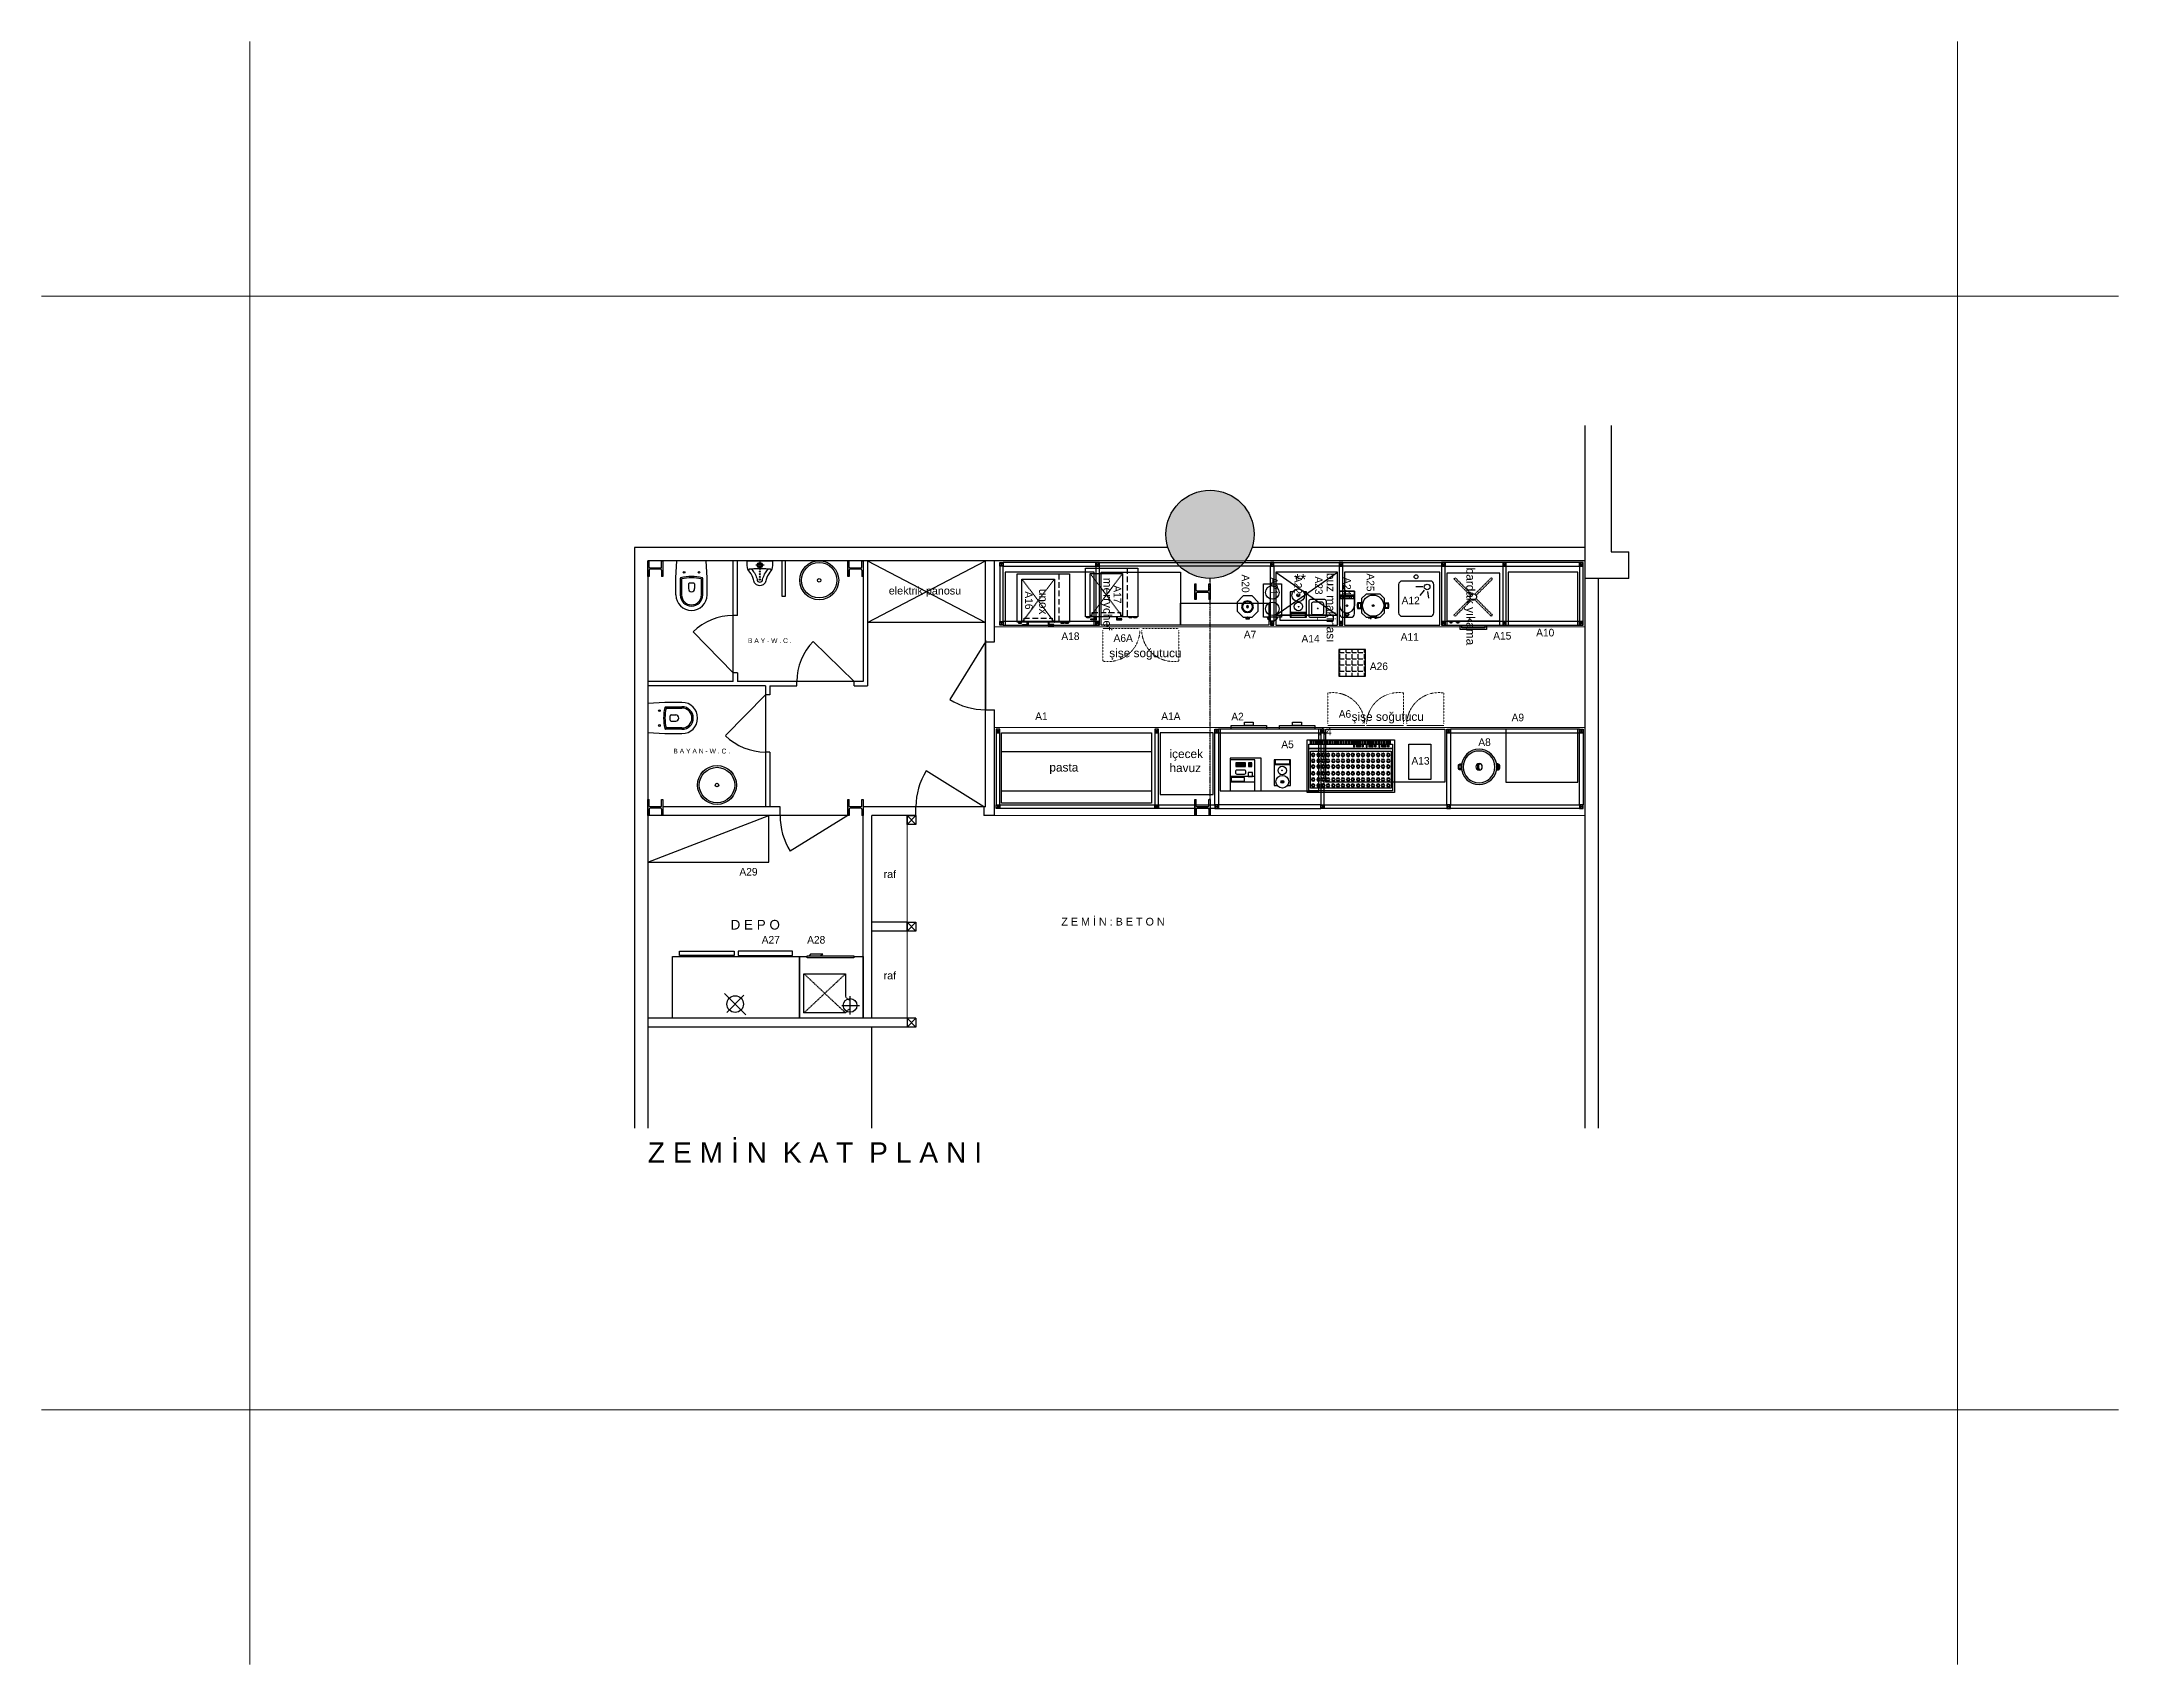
# Model space of a CAD drawing. Header units: millimetres. Extents: x 5423399 to 5425754, y -653644 to -651803.
import ezdxf
from ezdxf.enums import TextEntityAlignment as Align

# ---------------------------------------------------------------- set-up
doc = ezdxf.new("R2010")
doc.units = ezdxf.units.MM
doc.header["$LTSCALE"] = 0.05
for name, pattern in [('DASHED', [19.05, 12.7, -6.35]), ('DASHED2', [9.525, 6.35, -3.175]), ('DOT', [0.25, 0, -0.25]), ('HIDDENX2', [19.05, 12.7, -6.35])]:
    doc.linetypes.add(name, pattern=pattern)
doc.layers.get('0').update_dxf_attribs({"color": 253})
for name, color, linetype in [('-DWG_ANA', 7, 'Continuous'), ('002 Çizgi', 7, 'Continuous'), ('A_STR_CONRT', 253, 'Continuous'), ('A_STR_PAT', 253, 'Continuous'), ('A_WALL', 3, 'Continuous'), ('CG TASARIM LOGO', 7, 'Continuous'), ('CIHAZ', 2, 'Continuous'), ('DUVAR', 255, 'Continuous'), ('Kıtc-002 Çizgi', 7, 'Continuous'), ('Kıtc-006 Yazı 001', 1, 'Continuous'), ('Kıtc-040 Detay', 7, 'Continuous'), ('S2000-002 Çizgi', 7, 'Continuous'), ('SD-YAZI', 233, 'Continuous')]:
    doc.layers.add(name, color=color, linetype=linetype)
for name, color, linetype, lineweight in [('-DWG_DETAY1', 7, 'Continuous', 9), ('-DWG_DETAY4', 7, 'DOT', 18), ('ARK_AHŞAP', 45, 'Continuous', 15), ('TEFRIS', 251, 'Continuous', 9), ('tefriş', 45, 'Continuous', 18)]:
    doc.layers.add(name, color=color, linetype=linetype, lineweight=lineweight)
doc.styles.get("Standard").update_dxf_attribs({"font": 'arial.ttf'})
doc.styles.add('TAKSİM', font='GOTHIC.TTF', dxfattribs={"height": 7})

msp = doc.modelspace()

# ---------------------------------------------------------------- texts
at = {"layer": '-DWG_DETAY4', "color": 0, "style": 'TAKSİM'}
for s, p in [('A20', (5424759.6, -652417.8)), ('A21', (5424791.8, -652420.8, 0)), ('A22', (5424819.1, -652419.3)), ('A23', (5424842.6, -652420)), ('A24', (5424874.8, -652420.9, 0)), ('A25', (5424901.2, -652416.5, 0)), ('A16', (5424513.9, -652436.9, 0)), ('A17', (5424614.2, -652430.1))]:
    msp.add_text(s, height=8.64, rotation=270, dxfattribs=at).set_placement(p, align=Align.CENTER)
for s, p in [('A12', (5424951.1, -652441.3)), ('A18', (5424565.3, -652481.8)), ('A6A', (5424625.1, -652483.9, 0)), ('A7', (5424769, -652479.9)), ('A14', (5424837.6, -652484.6, 0)), ('A11', (5424950.1, -652482.6)), ('A15', (5425055, -652481.3, 0)), ('A10', (5425103.7, -652477.7)), ('A26', (5424915.1, -652515.9, 0)), ('A1', (5424532.4, -652572.6, 0)), ('A1A', (5424679.2, -652572.6, 0)), ('A2', (5424754.8, -652573)), ('A4', (5424854.5, -652589.9)), ('A6', (5424876.6, -652570)), ('A9', (5425072.6, -652574)), ('A5', (5424811.5, -652604.5)), ('A8', (5425034.9, -652602)), ('A29', (5424200.2, -652749, 0)), ('A27', (5424225.5, -652826.2, 0)), ('A28', (5424277, -652826.2, 0))]:
    msp.add_text(s, height=8.64, dxfattribs=at).set_placement(p, align=Align.CENTER)
at = {"style": 'TAKSİM'}
msp.add_text('A13', height=8.64, dxfattribs=at).set_placement((5424962.3, -652623.1), align=Align.CENTER)
at = {"layer": 'DUVAR', "attachment_point": 7}
for s, insert, char_height in [('elektrik panosu', (5424359.3, -652432.8), 8.736), ('B A Y - W . C .', (5424199.6, -652485.3), 5.46), ('B A Y A N - W . C .', (5424115, -652610.6), 5.46), ('raf', (5424353.4, -652751.9), 8.74), ('Z E M İ N : B E T O N', (5424554.9, -652805.8), 8.736), ('D E P O', (5424179.9, -652810.4), 10.92), ('raf', (5424353.4, -652866.9), 8.74), ('Z E M İ N  K A T  P L A N I', (5424086, -653074.6), 22.932)]:
    msp.add_mtext_dynamic_manual_height_columns(s, width=1669.245, gutter_width=60, heights=[0], dxfattribs=dict(at, insert=insert, char_height=char_height))
at = {"layer": 'Kıtc-006 Yazı 001'}
for s, p in [('merrychef', (5424602.6, -652411.1, 0)), ('buz makinası', (5424855.9, -652405.6, 0)), ('bardak yıkama', (5425014.3, -652399.7, 0)), ('unox', (5424529.8, -652423.7))]:
    msp.add_text(s, height=9.6, rotation=270, dxfattribs=at).set_placement(p)
for s, p in [('şişe soğutucu', (5424609.3, -652501.3)), ('şişe soğutucu', (5424884.1, -652573.5)), ('içecek', (5424677.6, -652615.7)), ('pasta', (5424541.4, -652631)), ('havuz', (5424677.6, -652631.6))]:
    msp.add_text(s, height=9.6, dxfattribs=at).set_placement(p)

# ---------------------------------------------------------------- blocks, each defined once
blk = doc.blocks.new('fgghmjkl')
at = {"layer": 'DUVAR'}
for p, q in [((5431609.3, -621371.8), (5431609.3, -621353.8)), ((5431609.3, -621353.8), (5431610.8, -621353.8)), ((5431609.3, -621353.8), (5431609.3, -621371.8)), ((5431610.8, -621361.1), (5431610.8, -621353.8)), ((5431624.9, -621353.8), (5431626.4, -621353.8)), ((5431624.9, -621361.1), (5431624.9, -621353.8)), ((5431626.4, -621353.8), (5431626.4, -621371.8)), ((5431610.8, -621371.8), (5431609.3, -621371.8)), ((5431610.8, -621364.6), (5431610.8, -621371.8)), ((5431623.9, -621362.1), (5431611.8, -621362.1)), ((5431623.9, -621363.6), (5431611.8, -621363.6)), ((5431624.9, -621364.6), (5431624.9, -621371.8)), ((5431626.4, -621371.8), (5431624.9, -621371.8))]:
    blk.add_line(p, q, dxfattribs=at)
for centre, start, end in [((5431611.8, -621361.1), 180, 270), ((5431611.8, -621364.6), 90, 180), ((5431623.9, -621361.1), 270, 360), ((5431623.9, -621364.6), 360, 90)]:
    blk.add_arc(centre, 1, start, end, dxfattribs=at)
blk = doc.blocks.new('A$C5B5611F4')
at = {"layer": 'CIHAZ', "color": 1}
for p, q in [((24.1, 58.2), (4, 58.2)), ((14.7, 68.5), (14.7, 47.9))]:
    blk.add_line(p, q, dxfattribs=at)
at = {"layer": 'CIHAZ', "color": 5, "linetype": 'DASHED'}
for p, q in [((19.8, 66.7), (67, 22.3)), ((67, 66.7), (19.8, 22.3))]:
    blk.add_line(p, q, dxfattribs=at)
at = {"layer": 'CIHAZ', "color": 5}
for points in [[(63.2, 1.8), (10.4, 1.8), (10.4, 4.3), (63.2, 4.3)], [(61.2, 1.8), (48.6, 1.8), (45.6, 0), (59.6, 0)]]:
    blk.add_lwpolyline(points, close=True, dxfattribs=at)
at = {"layer": 'CIHAZ', "color": 1}
blk.add_circle((14.7, 58.2), 7.76, dxfattribs=at)
at = {"layer": 'S2000-002 Çizgi', "linetype": 'DASHED'}
for p, q in [((19.8, 66.7), (67, 66.7)), ((19.8, 22.3), (19.8, 48.1)), ((67, 66.7), (67, 22.3)), ((67, 22.3), (19.8, 22.3))]:
    blk.add_line(p, q, dxfattribs=at)
at = {"layer": 'S2000-002 Çizgi'}
blk.add_lwpolyline([(10.4, 2.8), (0, 2.8), (0, 72.8), (72, 72.8), (72, 2.8), (63.2, 2.8)], dxfattribs=at)
at = {"layer": 'S2000-002 Çizgi', "linetype": 'DASHED'}
for centre, radius, start, end in [((11.6, 71.2), 9.4, 291.2079, 330.9566), ((11, 43), 10.2, 29.6907, 66.7752)]:
    blk.add_arc(centre, radius, start, end, dxfattribs=at)
blk = doc.blocks.new('A$C1CD53B41')
at = {"layer": 'CIHAZ', "color": 5}
for p, q in [((4, 60.9), (28.1, 85.1)), ((6.7, 82.4), (26.1, 63))]:
    blk.add_line(p, q, dxfattribs=at)
for points in [[(71.1, 136), (76, 136), (76, 74.3), (71.1, 74.3)], [(71.1, 8), (76, 8), (76, 69.7), (71.1, 69.7)]]:
    blk.add_lwpolyline(points, close=True, dxfattribs=at)
blk.add_circle((16.1, 73), 9.38, dxfattribs=at)
at = {"layer": 'S2000-002 Çizgi'}
blk.add_lwpolyline([(0, 144), (70, 144), (70, 0), (0, 0)], close=True, dxfattribs=at)
blk = doc.blocks.new('A$C290C7E64')
at = {"layer": 'Kıtc-002 Çizgi'}
for points in [[(0, 0), (35, 0), (35, 37), (0, 37)], [(7, 2), (35, 2), (35, 37), (7, 37)], [(18.6, 21.8), (33.8, 21.8), (33.8, 26), (18.6, 26)], [(9.6, 16), (14.7, 16), (14.7, 20.6), (9.6, 20.6)], [(10.3, 8.2), (11.3, 8.2), (11.3, 9.2), (10.3, 9.2)], [(10.3, 7.2), (11.3, 7.2), (11.3, 8.2), (10.3, 8.2)], [(10.3, 6.2), (11.3, 6.2), (11.3, 7.2), (10.3, 7.2)], [(10.3, 5.2), (11.3, 5.2), (11.3, 6.2), (10.3, 6.2)], [(11.3, 8.2), (12.3, 8.2), (12.3, 9.2), (11.3, 9.2)], [(11.3, 7.2), (12.3, 7.2), (12.3, 8.2), (11.3, 8.2)], [(11.3, 6.2), (12.3, 6.2), (12.3, 7.2), (11.3, 7.2)], [(11.3, 5.2), (12.3, 5.2), (12.3, 6.2), (11.3, 6.2)], [(12.3, 8.2), (13.3, 8.2), (13.3, 9.2), (12.3, 9.2)], [(12.3, 7.2), (13.3, 7.2), (13.3, 8.2), (12.3, 8.2)], [(12.3, 6.2), (13.3, 6.2), (13.3, 7.2), (12.3, 7.2)], [(12.3, 5.2), (13.3, 5.2), (13.3, 6.2), (12.3, 6.2)], [(13.3, 8.2), (14.3, 8.2), (14.3, 9.2), (13.3, 9.2)], [(13.3, 7.2), (14.3, 7.2), (14.3, 8.2), (13.3, 8.2)], [(13.3, 6.2), (14.3, 6.2), (14.3, 7.2), (13.3, 7.2)], [(13.3, 5.2), (14.3, 5.2), (14.3, 6.2), (13.3, 6.2)], [(17.4, 8.2), (18.4, 8.2), (18.4, 9.2), (17.4, 9.2)], [(17.4, 7.2), (18.4, 7.2), (18.4, 8.2), (17.4, 8.2)], [(17.4, 6.2), (18.4, 6.2), (18.4, 7.2), (17.4, 7.2)], [(17.4, 5.2), (18.4, 5.2), (18.4, 6.2), (17.4, 6.2)], [(18.4, 8.2), (19.4, 8.2), (19.4, 9.2), (18.4, 9.2)], [(18.4, 7.2), (19.4, 7.2), (19.4, 8.2), (18.4, 8.2)], [(18.4, 6.2), (19.4, 6.2), (19.4, 7.2), (18.4, 7.2)], [(18.4, 5.2), (19.4, 5.2), (19.4, 6.2), (18.4, 6.2)], [(19.4, 8.2), (20.4, 8.2), (20.4, 9.2), (19.4, 9.2)], [(19.4, 7.2), (20.4, 7.2), (20.4, 8.2), (19.4, 8.2)], [(19.4, 6.2), (20.4, 6.2), (20.4, 7.2), (19.4, 7.2)], [(19.4, 5.2), (20.4, 5.2), (20.4, 6.2), (19.4, 6.2)], [(20.4, 8.2), (21.4, 8.2), (21.4, 9.2), (20.4, 9.2)], [(20.4, 7.2), (21.4, 7.2), (21.4, 8.2), (20.4, 8.2)], [(20.4, 6.2), (21.4, 6.2), (21.4, 7.2), (20.4, 7.2)], [(20.4, 5.2), (21.4, 5.2), (21.4, 6.2), (20.4, 6.2)], [(21.4, 8.2), (22.4, 8.2), (22.4, 9.2), (21.4, 9.2)], [(21.4, 7.2), (22.4, 7.2), (22.4, 8.2), (21.4, 8.2)], [(21.4, 6.2), (22.4, 6.2), (22.4, 7.2), (21.4, 7.2)], [(21.4, 5.2), (22.4, 5.2), (22.4, 6.2), (21.4, 6.2)], [(22.4, 8.2), (23.4, 8.2), (23.4, 9.2), (22.4, 9.2)], [(22.4, 7.2), (23.4, 7.2), (23.4, 8.2), (22.4, 8.2)], [(22.4, 6.2), (23.4, 6.2), (23.4, 7.2), (22.4, 7.2)], [(22.4, 5.2), (23.4, 5.2), (23.4, 6.2), (22.4, 6.2)], [(23.4, 8.2), (24.4, 8.2), (24.4, 9.2), (23.4, 9.2)], [(23.4, 7.2), (24.4, 7.2), (24.4, 8.2), (23.4, 8.2)], [(23.4, 6.2), (24.4, 6.2), (24.4, 7.2), (23.4, 7.2)], [(23.4, 5.2), (24.4, 5.2), (24.4, 6.2), (23.4, 6.2)], [(24.4, 8.2), (25.4, 8.2), (25.4, 9.2), (24.4, 9.2)], [(24.4, 7.2), (25.4, 7.2), (25.4, 8.2), (24.4, 8.2)], [(24.4, 6.2), (25.4, 6.2), (25.4, 7.2), (24.4, 7.2)], [(24.4, 5.2), (25.4, 5.2), (25.4, 6.2), (24.4, 6.2)], [(25.4, 8.2), (26.4, 8.2), (26.4, 9.2), (25.4, 9.2)], [(25.4, 7.2), (26.4, 7.2), (26.4, 8.2), (25.4, 8.2)], [(25.4, 6.2), (26.4, 6.2), (26.4, 7.2), (25.4, 7.2)], [(25.4, 5.2), (26.4, 5.2), (26.4, 6.2), (25.4, 6.2)], [(26.4, 8.2), (27.4, 8.2), (27.4, 9.2), (26.4, 9.2)], [(26.4, 7.2), (27.4, 7.2), (27.4, 8.2), (26.4, 8.2)], [(26.4, 6.2), (27.4, 6.2), (27.4, 7.2), (26.4, 7.2)], [(26.4, 5.2), (27.4, 5.2), (27.4, 6.2), (26.4, 6.2)], [(27.4, 8.2), (28.4, 8.2), (28.4, 9.2), (27.4, 9.2)], [(27.4, 7.2), (28.4, 7.2), (28.4, 8.2), (27.4, 8.2)], [(27.4, 6.2), (28.4, 6.2), (28.4, 7.2), (27.4, 7.2)], [(27.4, 5.2), (28.4, 5.2), (28.4, 6.2), (27.4, 6.2)]]:
    blk.add_lwpolyline(points, close=True, dxfattribs=at)
for points in [[(7, 27.2), (35, 27.2)], [(7, 20.6), (35, 20.6)]]:
    blk.add_lwpolyline(points, dxfattribs=at)
blk.add_lwpolyline([(18.7, 13.6), (27.6, 13.6, 0.414214), (29.1, 15.1), (29.1, 16.4, 0.414214), (27.6, 17.9), (18.7, 17.9, 0.414214), (17.2, 16.4), (17.2, 15.1, 0.414214)], format="xyb", close=True, dxfattribs=at)
blk = doc.blocks.new('A$C1C4536AD')
at = {"layer": 'Kıtc-002 Çizgi'}
for points in [[(0, 29), (0, 0), (18.5, 0)], [(3.4, 29), (0, 29), (0, 26.8)], [(7.8, 24.8), (10.9, 24.9)], [(18.5, 26.9), (18.5, 29), (15.2, 29)], [(18.5, 0), (18.5, 29)], [(0, 5.8), (18.5, 5.8)], [(1.3, 0), (1.3, 4.8), (17, 4.8), (17, 0)]]:
    blk.add_lwpolyline(points, dxfattribs=at)
blk.add_lwpolyline([(0.3, 5.2), (1.3, 5.2), (1.3, 5.8), (0.3, 5.8)], close=True, dxfattribs=at)
at = {"layer": 'Kıtc-002 Çizgi', "const_width": 1}
blk.add_lwpolyline([(9.2, 12, 1), (10.2, 12, 1)], format="xyb", close=True, dxfattribs=at)
at = {"layer": 'Kıtc-002 Çizgi'}
for centre, radius in [((9.3, 24.9), 7.2), ((9.3, 24.9), 1.6), ((9.4, 12.2), 4.82)]:
    blk.add_circle(centre, radius, dxfattribs=at)
blk = doc.blocks.new('A$C470016F2')
at = {"layer": 'Kıtc-002 Çizgi'}
for points in [[(40, 4), (0, 4), (0, 0), (40, 0)], [(25, 8), (15, 8), (15, 4), (25, 4)]]:
    blk.add_lwpolyline(points, close=True, dxfattribs=at)
blk = doc.blocks.new('A$C53E03B34')
at = {"layer": 'Kıtc-002 Çizgi'}
for points in [[(23.5, 23.7), (25.2, 22.3), (25.2, 17.7), (23.8, 16.3)], [(22.1, 23.4), (24.2, 21.8), (24.2, 18.1), (22.7, 16.4)]]:
    blk.add_lwpolyline(points, dxfattribs=at)
for points in [[(3.7, 16.6), (2, 16.6, -0.414214), (0, 18.6), (0, 21.4, -0.414214), (2, 23.4), (3.7, 23.4)], [(43.1, 16.6), (44.9, 16.6, 0.414214), (46.9, 18.6), (46.9, 21.4, 0.414214), (44.9, 23.4), (43.1, 23.4)]]:
    blk.add_lwpolyline(points, format="xyb", dxfattribs=at)
for points in [[(2.8, 17.6), (2, 17.6, -0.414214), (1, 18.6), (1, 21.4, -0.414214), (2, 22.4), (2.8, 22.4)], [(44, 17.6), (44.9, 17.6, 0.414214), (45.9, 18.6), (45.9, 21.4, 0.414214), (44.9, 22.4), (44, 22.4)]]:
    blk.add_lwpolyline(points, format="xyb", close=True, dxfattribs=at)
for radius in [20, 18, 3.66]:
    blk.add_circle((23.4, 20), radius, dxfattribs=at)
blk = doc.blocks.new('A$C3DDB3116')
at = {"layer": 'Kıtc-002 Çizgi'}
blk.add_lwpolyline([(0, 45.9), (20.5, 45.9), (20.5, 7.9), (0, 7.9), (0, 45.9)], dxfattribs=at)
blk.add_lwpolyline([(9.3, 3.7), (11.2, 3.7), (11.2, 0), (9.3, 0)], close=True, dxfattribs=at)
for centre in [(10.2, 36.1), (10.2, 17.5)]:
    blk.add_circle(centre, 7.7, dxfattribs=at)
blk.add_arc((10.2, 10.1), 6.37, 199.6345, 340.3655, dxfattribs=at)
blk = doc.blocks.new('A$C139E487F')
at = {"layer": '002 Çizgi'}
h = blk.add_hatch(color=256, dxfattribs=at)
edge = h.paths.add_edge_path()
edge.add_arc((18, 14.4), 1.06, 0, 360)
for points in [[(21.4, 1.4), (26, 1.4), (31, 6.4), (31, 22.4), (26, 27.4), (10, 27.4), (5, 22.4), (5, 6.4), (10, 1.4), (14.6, 1.4)], [(0.3, 11.1), (5, 11.1), (5, 17.7), (0.3, 17.7)], [(1.2, 12.1), (4, 12.1), (4, 16.7), (1.2, 16.7)], [(15.7, 1.4), (20.3, 1.4)], [(35.7, 11.1), (31, 11.1), (31, 17.7), (35.7, 17.7)], [(34.8, 12.1), (32, 12.1), (32, 16.7), (34.8, 16.7)]]:
    blk.add_lwpolyline(points, dxfattribs=at)
for radius in [12, 1.06]:
    blk.add_circle((18, 14.4), radius, dxfattribs=at)
for centre, radius, start, end in [((16, 14.4), 16, 168.1479, 191.8521), ((16, 14.4), 15, 171.2333, 188.7667), ((20, 14.4), 15, 351.2333, 8.7667), ((20, 14.4), 16, 348.1479, 11.8521)]:
    blk.add_arc(centre, radius, start, end, dxfattribs=at)
at = {"layer": 'Kıtc-002 Çizgi'}
for points in [[(12.7, 0.2), (15.3, 0.4), (15.3, 1), (12.7, 1.2)], [(23.3, 0.2), (20.7, 0.4), (20.7, 1), (23.3, 1.2)]]:
    blk.add_lwpolyline(points, close=True, dxfattribs=at)
for points in [[(14.6, 2.9), (14.6, 1.1)], [(14.6, 0), (15.7, 0), (15.7, 2.7)], [(14.6, 0.4), (14.6, 0)], [(21.4, 0), (20.3, 0), (20.3, 2.7)], [(21.4, 2.9), (21.4, 1.1)], [(21.4, 0.4), (21.4, 0)]]:
    blk.add_lwpolyline(points, dxfattribs=at)
blk = doc.blocks.new('A$C59BC7357')
at = {"layer": 'Kıtc-002 Çizgi'}
for p, q in [((15.1, 11.9), (15.1, 14.5)), ((15.7, 14.6), (15.7, 11.9))]:
    blk.add_line(p, q, dxfattribs=at)
blk.add_lwpolyline([(29, 18.9), (29, 7.8), (21.1, 0), (10, 0), (2.2, 7.8), (2.2, 18.9), (10, 26.8), (21.1, 26.8), (29, 18.9)], dxfattribs=at)
for points in [[(1.1, 11.2), (0, 11.2), (0, 15.6), (1.1, 15.6)], [(2.2, 13), (1.1, 13), (1.1, 13.8), (2.2, 13.8)]]:
    blk.add_lwpolyline(points, close=True, dxfattribs=at)
for radius in [7.38, 6.28, 1.37]:
    blk.add_circle((15.4, 13.2), radius, dxfattribs=at)
blk = doc.blocks.new('A$C0D0247C1')
at = {"layer": 'Kıtc-002 Çizgi'}
for points in [[(2, 0), (18, 0, 0.414214), (20, 2), (20, 18, 0.414214), (18, 20), (2, 20, 0.414214), (0, 18), (0, 2, 0.414214)], [(5, 3), (15, 3, 0.414214), (17, 5), (17, 15, 0.414214), (15, 17), (5, 17, 0.414214), (3, 15), (3, 5, 0.414214)]]:
    blk.add_lwpolyline(points, format="xyb", close=True, dxfattribs=at)
at = {"layer": 'Kıtc-002 Çizgi', "const_width": 1}
blk.add_lwpolyline([(9.5, 10.1, 1), (10.5, 10.1, 1)], format="xyb", close=True, dxfattribs=at)
blk.add_lwpolyline([(20, 10), (23.9, 10)], dxfattribs=at)
blk = doc.blocks.new('A$C64277205')
at = {"layer": '002 Çizgi'}
blk.add_lwpolyline([(4, 0), (13, 0, 0.414214), (17, 4), (17, 29.5), (0, 29.5), (0, 4, 0.414214)], format="xyb", close=True, dxfattribs=at)
for points in [[(0, 29.5), (17, 29.5), (17, 24.9), (0, 24.9)], [(1.1, 23.9), (15.9, 23.9), (15.9, 20.9), (1.1, 20.9)], [(5.1, 23.6), (11.4, 23.6), (11.4, 21.2), (5.1, 21.2)]]:
    blk.add_lwpolyline(points, close=True, dxfattribs=at)
for points in [[(17, 13.1), (17, 24.9), (0, 24.9), (0, 13.1)], [(17, 13.1), (17, 24.9), (17, 24.9), (17, 13.1)]]:
    blk.add_lwpolyline(points, dxfattribs=at)
for centre, radius in [((3, 23.2), 0.33), ((13.6, 23.2), 0.33), ((3, 21.6), 0.33), ((8.5, 13.1), 0.901), ((13.6, 21.6), 0.33)]:
    blk.add_circle(centre, radius, dxfattribs=at)
blk.add_arc((8.5, 13.7), 8.52, 183.4714, 356.5286, dxfattribs=at)
at = {"layer": 'Kıtc-002 Çizgi', "const_width": 0.5}
blk.add_lwpolyline([(7.6, 1.3), (7, 0.3)], dxfattribs=at)
at = {"layer": 'Kıtc-002 Çizgi'}
for radius in [1.98, 1.24]:
    blk.add_circle((8.7, 3), radius, dxfattribs=at)
blk = doc.blocks.new('A$C37970E4B')
at = {"layer": 'Kıtc-002 Çizgi', "linetype": 'DASHED'}
for p, q in [((5.4, 52.6), (42.2, 3.5)), ((42.2, 52.6), (5.4, 3.5))]:
    blk.add_line(p, q, dxfattribs=at)
at = {"layer": 'Kıtc-002 Çizgi', "linetype": 'HIDDENX2', "ltscale": 10}
blk.add_line((47.4, 58.5), (47.4, 3.5), dxfattribs=at)
at = {"layer": 'Kıtc-002 Çizgi'}
for points in [[(0, 58.5), (59.5, 58.5), (59.5, 3.5), (0, 3.5)], [(1.7, 3.5), (4.7, 3.5), (4.7, 2.1), (1.7, 2.1)], [(49.7, 3.5), (52.8, 3.5), (52.8, 2.1), (49.7, 2.1)], [(54.9, 3.5), (58, 3.5), (58, 2.1), (54.9, 2.1)]]:
    blk.add_lwpolyline(points, close=True, dxfattribs=at)
at = {"layer": 'Kıtc-002 Çizgi', "linetype": 'DASHED'}
blk.add_lwpolyline([(5.4, 52.6), (42.2, 52.6), (42.2, 3.5), (5.4, 3.5)], close=True, dxfattribs=at)
at = {"layer": 'Kıtc-002 Çizgi'}
for points in [[(11.3, 0), (6.1, 0), (6.2, 1), (11.3, 1)], [(11.3, 1), (11.3, 3.5), (12.3, 3.5), (12.3, 0), (11.3, 0)], [(36.3, 1), (36.3, 3.5), (35.3, 3.5), (35.3, 0), (36.3, 0)], [(36.3, 0), (41.5, 0), (41.5, 1), (36.3, 1)]]:
    blk.add_lwpolyline(points, dxfattribs=at)
at = {"layer": 'Kıtc-002 Çizgi', "linetype": 'HIDDENX2', "ltscale": 10}
blk.add_lwpolyline([(7.8, 8.2), (39.8, 8.2), (39.8, 3.5), (7.8, 3.5)], close=True, dxfattribs=at)
blk = doc.blocks.new('A$C72A034B9')
at = {"layer": 'Kıtc-002 Çizgi'}
for p, q in [((6.5, 27.3, 0), (6.5, 19.4, 0)), ((10.4, 29, 0), (16.5, 23.9, 0)), ((11.7, 32.8, 0), (19.5, 33.9, 0))]:
    blk.add_line(p, q, dxfattribs=at)
at = {"layer": 'Kıtc-002 Çizgi', "elevation": 0}
blk.add_lwpolyline([(4, 0), (36, 0, 0.414214), (40, 4), (40, 36, 0.414214), (36, 40), (4, 40, 0.414214), (0, 36), (0, 4, 0.414214)], format="xyb", close=True, dxfattribs=at)
at = {"layer": 'Kıtc-002 Çizgi'}
blk.add_circle((6.7, 32.3, 0), 3.19, dxfattribs=at)
blk = doc.blocks.new('A$C521B02A0')
at = {"layer": 'S2000-002 Çizgi'}
blk.add_line((6.6, 10), (10.6, 10), dxfattribs=at)
for points in [[(0, 64), (0, 10), (60, 10), (60, 64)], [(0, 64), (0, 5), (60, 5), (60, 64)], [(3, 10), (6.6, 10), (6.6, 8.5), (3, 8.5)], [(4, 8.5), (5.4, 8.5), (5.4, 7.1), (4, 7.1)], [(10.6, 10), (14.3, 10), (14.3, 8.5), (10.6, 8.5)], [(11.6, 8.5), (13.1, 8.5), (13.1, 7.1), (11.6, 7.1)], [(45, 0), (15, 0), (15, 5), (45, 5)], [(43, 2), (17, 2), (17, 5), (43, 5)]]:
    blk.add_lwpolyline(points, close=True, dxfattribs=at)
at = {"layer": 'S2000-002 Çizgi', "linetype": 'DASHED'}
for points in [[(8.1, 57.4), (9.5, 58.8)], [(8.1, 57.4), (26.8, 38.7)], [(9.5, 58.8), (28.2, 40.1)], [(31.9, 40.2), (50.5, 58.8)], [(33.3, 38.8), (51.9, 57.4)], [(50.5, 58.8), (51.9, 57.4)], [(26.7, 35.1), (8.1, 16.4)], [(28.1, 33.6), (9.5, 15)], [(31.8, 33.7), (50.5, 15)], [(33.2, 35.2), (51.9, 16.4)], [(9.5, 15), (8.1, 16.4)], [(50.5, 15), (51.9, 16.4)]]:
    blk.add_lwpolyline(points, dxfattribs=at)
blk.add_circle((30, 36.9), 3.63, dxfattribs=at)
blk = doc.blocks.new('A$C30F503A4')
at = {"layer": 'Kıtc-002 Çizgi'}
for p, q in [((56, 6.3), (60.4, 8.2)), ((70.4, 6.3), (74.7, 8.2)), ((84.8, 6.3), (89.1, 8.2))]:
    blk.add_line(p, q, dxfattribs=at)
for points in [[(0, 0), (99, 0), (99, 60), (0, 60)], [(2, 10), (97, 10), (97, 58), (2, 58)], [(4, 55), (4, 13), (95.5, 13), (95.5, 55)], [(2, 5), (97, 5), (97, 10), (2, 10)], [(53.8, 6.1), (52.6, 6.1), (52.6, 8.2), (53.8, 8.2)], [(56, 6.3), (60.4, 6.3), (60.4, 8.2), (56, 8.2)], [(62.7, 6.1), (63.8, 6.1), (63.8, 8.2), (62.7, 8.2)], [(68.1, 6.1), (67, 6.1), (67, 8.2), (68.1, 8.2)], [(70.4, 6.3), (74.7, 6.3), (74.7, 8.2), (70.4, 8.2)], [(77, 6.1), (78.2, 6.1), (78.2, 8.2), (77, 8.2)], [(82.5, 6.1), (81.3, 6.1), (81.3, 8.2), (82.5, 8.2)], [(84.8, 6.3), (89.1, 6.3), (89.1, 8.2), (84.8, 8.2)], [(91.4, 6.1), (92.6, 6.1), (92.6, 8.2), (91.4, 8.2)]]:
    blk.add_lwpolyline(points, close=True, dxfattribs=at)
for points, const_width in [([(5.9, 50.3), (5.4, 49.4)], 0.5), ([(11.9, 50.3), (11.3, 49.4)], 0.5), ([(17.3, 50.3), (16.7, 49.4)], 0.5), ([(22.8, 50.3), (22.2, 49.4)], 0.5), ([(28.7, 50.3), (28.1, 49.4)], 0.5), ([(34.1, 50.3), (33.6, 49.4)], 0.5), ([(39.6, 50.3), (39, 49.4)], 0.5), ([(45.5, 50.3), (44.9, 49.4)], 0.5), ([(51, 50.3), (50.4, 49.4)], 0.5), ([(56.9, 50.3), (56.3, 49.4)], 0.5), ([(62.4, 50.3), (61.8, 49.4)], 0.5), ([(68.3, 50.3), (67.7, 49.4)], 0.5), ([(73.7, 50.3), (73.2, 49.4)], 0.5), ([(79.7, 50.3), (79.1, 49.4)], 0.5), ([(85.1, 50.3), (84.5, 49.4)], 0.5), ([(91.1, 50.3), (90.5, 49.4)], 0.5), ([(5.9, 43.4), (5.4, 42.5)], 0.5), ([(5.9, 36.5), (5.4, 35.6)], 0.5), ([(5.9, 28.7), (5.4, 27.8)], 0.5), ([(11.9, 43.4), (11.3, 42.5)], 0.5), ([(11.9, 36.5), (11.3, 35.6)], 0.5), ([(11.9, 28.7), (11.3, 27.8)], 0.5), ([(17.3, 43.4), (16.7, 42.5)], 0.5), ([(17.3, 36.5), (16.7, 35.6)], 0.5), ([(17.3, 28.7), (16.7, 27.8)], 0.5), ([(22.8, 43.4), (22.2, 42.5)], 0.5), ([(22.8, 36.5), (22.2, 35.6)], 0.5), ([(22.8, 28.7), (22.2, 27.8)], 0.5), ([(28.7, 43.4), (28.1, 42.5)], 0.5), ([(28.7, 36.5), (28.1, 35.6)], 0.5), ([(28.7, 28.7), (28.1, 27.8)], 0.5), ([(34.1, 43.4), (33.6, 42.5)], 0.5), ([(34.1, 36.5), (33.6, 35.6)], 0.5), ([(34.1, 28.7), (33.6, 27.8)], 0.5), ([(39.6, 43.4), (39, 42.5)], 0.5), ([(39.6, 36.5), (39, 35.6)], 0.5), ([(39.6, 28.7), (39, 27.8)], 0.5), ([(45.5, 43.4), (44.9, 42.5)], 0.5), ([(45.5, 36.5), (44.9, 35.6)], 0.5), ([(45.5, 28.7), (44.9, 27.8)], 0.5), ([(51, 43.4), (50.4, 42.5)], 0.5), ([(51, 36.5), (50.4, 35.6)], 0.5), ([(51, 28.7), (50.4, 27.8)], 0.5), ([(56.9, 43.4), (56.3, 42.5)], 0.5), ([(56.9, 36.5), (56.3, 35.6)], 0.5), ([(56.9, 28.7), (56.3, 27.8)], 0.5), ([(62.4, 43.4), (61.8, 42.5)], 0.5), ([(62.4, 36.5), (61.8, 35.6)], 0.5), ([(62.4, 28.7), (61.8, 27.8)], 0.5), ([(68.3, 43.4), (67.7, 42.5)], 0.5), ([(68.3, 36.5), (67.7, 35.6)], 0.5), ([(68.3, 28.7), (67.7, 27.8)], 0.5), ([(73.7, 43.4), (73.2, 42.5)], 0.5), ([(73.7, 36.5), (73.2, 35.6)], 0.5), ([(73.7, 28.7), (73.2, 27.8)], 0.5), ([(79.7, 43.4), (79.1, 42.5)], 0.5), ([(79.7, 36.5), (79.1, 35.6)], 0.5), ([(79.7, 28.7), (79.1, 27.8)], 0.5), ([(85.1, 43.4), (84.5, 42.5)], 0.5), ([(85.1, 36.5), (84.5, 35.6)], 0.5), ([(85.1, 28.7), (84.5, 27.8)], 0.5), ([(91.1, 43.4), (90.5, 42.5)], 0.5), ([(91.1, 36.5), (90.5, 35.6)], 0.5), ([(91.1, 28.7), (90.5, 27.8)], 0.5), ([(5.9, 22.1), (5.4, 21.2)], 0.5), ([(5.9, 15.5), (5.4, 14.6)], 0.5), ([(11.9, 22.1), (11.3, 21.2)], 0.5), ([(11.9, 15.5), (11.3, 14.6)], 0.5), ([(17.3, 22.1), (16.7, 21.2)], 0.5), ([(17.3, 15.5), (16.7, 14.6)], 0.5), ([(22.8, 22.1), (22.2, 21.2)], 0.5), ([(22.8, 15.5), (22.2, 14.6)], 0.5), ([(28.7, 22.1), (28.1, 21.2)], 0.5), ([(28.7, 15.5), (28.1, 14.6)], 0.5), ([(34.1, 22.1), (33.6, 21.2)], 0.5), ([(34.1, 15.5), (33.6, 14.6)], 0.5), ([(39.6, 22.1), (39, 21.2)], 0.5), ([(39.6, 15.5), (39, 14.6)], 0.5), ([(45.5, 22.1), (44.9, 21.2)], 0.5), ([(45.5, 15.5), (44.9, 14.6)], 0.5), ([(51, 22.1), (50.4, 21.2)], 0.5), ([(51, 15.5), (50.4, 14.6)], 0.5), ([(53.8, 7.5), (52.6, 7.5)], 0.5), ([(56.9, 22.1), (56.3, 21.2)], 0.5), ([(56.9, 15.5), (56.3, 14.6)], 0.5), ([(58.2, 5), (58.2, 1.5)], 1), ([(62.4, 22.1), (61.8, 21.2)], 0.5), ([(62.4, 15.5), (61.8, 14.6)], 0.5), ([(62.7, 7.5), (63.8, 7.5)], 0.5), ([(68.1, 7.5), (67, 7.5)], 0.5), ([(68.3, 22.1), (67.7, 21.2)], 0.5), ([(68.3, 15.5), (67.7, 14.6)], 0.5), ([(72.6, 5), (72.6, 1.5)], 1), ([(73.7, 22.1), (73.2, 21.2)], 0.5), ([(73.7, 15.5), (73.2, 14.6)], 0.5), ([(77, 7.5), (78.2, 7.5)], 0.5), ([(79.7, 22.1), (79.1, 21.2)], 0.5), ([(79.7, 15.5), (79.1, 14.6)], 0.5), ([(82.5, 7.5), (81.3, 7.5)], 0.5), ([(85.1, 22.1), (84.5, 21.2)], 0.5), ([(85.1, 15.5), (84.5, 14.6)], 0.5), ([(87, 5), (87, 1.5)], 1), ([(91.1, 22.1), (90.5, 21.2)], 0.5), ([(91.1, 15.5), (90.5, 14.6)], 0.5), ([(91.4, 7.5), (92.6, 7.5)], 0.5)]:
    blk.add_lwpolyline(points, dxfattribs=dict(at, const_width=const_width))
for points in [[(3.5, 1.8), (3.5, 5)], [(5.2, 5), (5.2, 1.8)], [(6.6, 1.8), (6.6, 5)], [(8.2, 5), (8.2, 1.8)], [(9.7, 1.8), (9.7, 5)], [(11.3, 5), (11.3, 1.8)], [(11.3, 5), (11.3, 1.8)], [(12.7, 1.8), (12.7, 5)], [(14.4, 5), (14.4, 1.8)], [(15.8, 1.8), (15.8, 5)], [(17.5, 5), (17.5, 1.8)], [(18.9, 1.8), (18.9, 5)], [(20.6, 5), (20.6, 1.8)], [(20.6, 5), (20.6, 1.8)], [(22, 1.8), (22, 5)], [(23.7, 5), (23.7, 1.8)], [(25.1, 1.8), (25.1, 5)], [(26.7, 5), (26.7, 1.8)], [(28.2, 1.8), (28.2, 5)], [(29.8, 5), (29.8, 1.8)], [(29.8, 5), (29.8, 1.8)], [(31.2, 1.8), (31.2, 5)], [(32.9, 5), (32.9, 1.8)], [(34.3, 1.8), (34.3, 5)], [(36, 5), (36, 1.8)], [(37.4, 1.8), (37.4, 5)], [(39.1, 5), (39.1, 1.8)], [(39.1, 5), (39.1, 1.8)], [(40.5, 1.8), (40.5, 5)], [(42.2, 5), (42.2, 1.8)], [(43.6, 1.8), (43.6, 5)], [(45.3, 5), (45.3, 1.8)], [(46.7, 1.8), (46.7, 5)], [(48.3, 5), (48.3, 1.8)], [(48.3, 5), (48.3, 1.8)], [(49.7, 1.8), (49.7, 5)], [(51.4, 5), (51.4, 1.8)], [(52.8, 1.8), (52.8, 5)], [(54.5, 5), (54.5, 1.8)], [(55.9, 1.8), (55.9, 5)], [(57.6, 5), (57.6, 1.8)], [(58.2, 5), (58.2, 1.8)], [(58.6, 5), (58.6, 1.8)], [(59, 1.8), (59, 5)], [(60.7, 5), (60.7, 1.8)], [(62.1, 1.8), (62.1, 5)], [(63.8, 5), (63.8, 1.8)], [(65.2, 1.8), (65.2, 5)], [(66.8, 5), (66.8, 1.8)], [(68.2, 1.8), (68.2, 5)], [(69.9, 5), (69.9, 1.8)], [(71.3, 1.8), (71.3, 5)], [(72.5, 5), (72.5, 1.8)], [(73, 5), (73, 1.8)], [(74.4, 1.8), (74.4, 5)], [(76.1, 5), (76.1, 1.8)], [(77.5, 1.8), (77.5, 5)], [(79.2, 5), (79.2, 1.8)], [(80.6, 1.8), (80.6, 5)], [(82.3, 5), (82.3, 1.8)], [(83.7, 1.8), (83.7, 5)], [(85.3, 5), (85.3, 1.8)], [(86.7, 1.8), (86.7, 5)], [(86.9, 5), (86.9, 1.8)], [(88.4, 5), (88.4, 1.8)], [(89.8, 1.8), (89.8, 5)], [(91.5, 5), (91.5, 1.8)], [(92.9, 1.8), (92.9, 5)], [(94.6, 5), (94.6, 1.8)]]:
    blk.add_lwpolyline(points, dxfattribs=at)
for centre, radius in [((7, 52.1), 1.98), ((7, 45.2), 1.98), ((7, 52.1), 1.24), ((12.9, 52.1), 1.98), ((12.9, 45.2), 1.98), ((12.9, 52.1), 1.24), ((18.4, 52.1), 1.98), ((18.4, 45.2), 1.98), ((18.4, 52.1), 1.24), ((23.8, 52.1), 1.98), ((23.8, 45.2), 1.98), ((23.8, 52.1), 1.24), ((29.8, 52.1), 1.98), ((29.8, 45.2), 1.98), ((29.8, 52.1), 1.24), ((35.2, 52.1), 1.98), ((35.2, 45.2), 1.98), ((35.2, 52.1), 1.24), ((40.7, 52.1), 1.98), ((40.7, 45.2), 1.98), ((40.7, 52.1), 1.24), ((46.6, 52.1), 1.98), ((46.6, 45.2), 1.98), ((46.6, 52.1), 1.24), ((52, 52.1), 1.98), ((52, 45.2), 1.98), ((52, 52.1), 1.24), ((58, 52.1), 1.98), ((58, 45.2), 1.98), ((58, 52.1), 1.24), ((63.4, 52.1), 1.98), ((63.4, 45.2), 1.98), ((63.4, 52.1), 1.24), ((69.4, 52.1), 1.98), ((69.4, 45.2), 1.98), ((69.4, 52.1), 1.24), ((74.8, 52.1), 1.98), ((74.8, 45.2), 1.98), ((74.8, 52.1), 1.24), ((80.7, 52.1), 1.98), ((80.7, 45.2), 1.98), ((80.7, 52.1), 1.24), ((86.2, 52.1), 1.98), ((86.2, 45.2), 1.98), ((86.2, 52.1), 1.24), ((92.1, 52.1), 1.98), ((92.1, 45.2), 1.98), ((92.1, 52.1), 1.24), ((7, 38.2), 1.98), ((7, 30.5), 1.98), ((7, 23.9), 1.98), ((7, 45.2), 1.24), ((7, 38.2), 1.24), ((7, 30.5), 1.24), ((7, 23.9), 1.24), ((12.9, 38.2), 1.98), ((12.9, 30.5), 1.98), ((12.9, 23.9), 1.98), ((12.9, 45.2), 1.24), ((12.9, 38.2), 1.24), ((12.9, 30.5), 1.24), ((12.9, 23.9), 1.24), ((18.4, 38.2), 1.98), ((18.4, 30.5), 1.98), ((18.4, 23.9), 1.98), ((18.4, 45.2), 1.24), ((18.4, 38.2), 1.24), ((18.4, 30.5), 1.24), ((18.4, 23.9), 1.24), ((23.8, 38.2), 1.98), ((23.8, 30.5), 1.98), ((23.8, 23.9), 1.98), ((23.8, 45.2), 1.24), ((23.8, 38.2), 1.24), ((23.8, 30.5), 1.24), ((23.8, 23.9), 1.24), ((29.8, 38.2), 1.98), ((29.8, 30.5), 1.98), ((29.8, 23.9), 1.98), ((29.8, 45.2), 1.24), ((29.8, 38.2), 1.24), ((29.8, 30.5), 1.24), ((29.8, 23.9), 1.24), ((35.2, 38.2), 1.98), ((35.2, 30.5), 1.98), ((35.2, 23.9), 1.98), ((35.2, 45.2), 1.24), ((35.2, 38.2), 1.24), ((35.2, 30.5), 1.24), ((35.2, 23.9), 1.24), ((40.7, 38.2), 1.98), ((40.7, 30.5), 1.98), ((40.7, 23.9), 1.98), ((40.7, 45.2), 1.24), ((40.7, 38.2), 1.24), ((40.7, 30.5), 1.24), ((40.7, 23.9), 1.24), ((46.6, 38.2), 1.98), ((46.6, 30.5), 1.98), ((46.6, 23.9), 1.98), ((46.6, 45.2), 1.24), ((46.6, 38.2), 1.24), ((46.6, 30.5), 1.24), ((46.6, 23.9), 1.24), ((52, 38.2), 1.98), ((52, 30.5), 1.98), ((52, 23.9), 1.98), ((52, 45.2), 1.24), ((52, 38.2), 1.24), ((52, 30.5), 1.24), ((52, 23.9), 1.24), ((58, 38.2), 1.98), ((58, 30.5), 1.98), ((58, 23.9), 1.98), ((58, 45.2), 1.24), ((58, 38.2), 1.24), ((58, 30.5), 1.24), ((58, 23.9), 1.24), ((63.4, 38.2), 1.98), ((63.4, 30.5), 1.98), ((63.4, 23.9), 1.98), ((63.4, 45.2), 1.24), ((63.4, 38.2), 1.24), ((63.4, 30.5), 1.24), ((63.4, 23.9), 1.24), ((69.4, 38.2), 1.98), ((69.4, 30.5), 1.98), ((69.4, 23.9), 1.98), ((69.4, 45.2), 1.24), ((69.4, 38.2), 1.24), ((69.4, 30.5), 1.24), ((69.4, 23.9), 1.24), ((74.8, 38.2), 1.98), ((74.8, 30.5), 1.98), ((74.8, 23.9), 1.98), ((74.8, 45.2), 1.24), ((74.8, 38.2), 1.24), ((74.8, 30.5), 1.24), ((74.8, 23.9), 1.24), ((80.7, 38.2), 1.98), ((80.7, 30.5), 1.98), ((80.7, 23.9), 1.98), ((80.7, 45.2), 1.24), ((80.7, 38.2), 1.24), ((80.7, 30.5), 1.24), ((80.7, 23.9), 1.24), ((86.2, 38.2), 1.98), ((86.2, 30.5), 1.98), ((86.2, 23.9), 1.98), ((86.2, 45.2), 1.24), ((86.2, 38.2), 1.24), ((86.2, 30.5), 1.24), ((86.2, 23.9), 1.24), ((92.1, 38.2), 1.98), ((92.1, 30.5), 1.98), ((92.1, 23.9), 1.98), ((92.1, 45.2), 1.24), ((92.1, 38.2), 1.24), ((92.1, 30.5), 1.24), ((92.1, 23.9), 1.24), ((7, 17.3), 1.98), ((7, 17.3), 1.24), ((12.9, 17.3), 1.98), ((12.9, 17.3), 1.24), ((18.4, 17.3), 1.98), ((18.4, 17.3), 1.24), ((23.8, 17.3), 1.98), ((23.8, 17.3), 1.24), ((29.8, 17.3), 1.98), ((29.8, 17.3), 1.24), ((35.2, 17.3), 1.98), ((35.2, 17.3), 1.24), ((40.7, 17.3), 1.98), ((40.7, 17.3), 1.24), ((46.6, 17.3), 1.98), ((46.6, 17.3), 1.24), ((52, 17.3), 1.98), ((52, 17.3), 1.24), ((58, 17.3), 1.98), ((58, 17.3), 1.24), ((63.4, 17.3), 1.98), ((63.4, 17.3), 1.24), ((69.4, 17.3), 1.98), ((69.4, 17.3), 1.24), ((74.8, 17.3), 1.98), ((74.8, 17.3), 1.24), ((80.7, 17.3), 1.98), ((80.7, 17.3), 1.24), ((86.2, 17.3), 1.98), ((86.2, 17.3), 1.24), ((92.1, 17.3), 1.98), ((92.1, 17.3), 1.24)]:
    blk.add_circle(centre, radius, dxfattribs=at)
for centre in [(4.3, 1.8), (7.4, 1.8), (10.5, 1.8), (10.5, 1.8), (13.6, 1.8), (16.7, 1.8), (19.7, 1.8), (19.7, 1.8), (22.8, 1.8), (25.9, 1.8), (29, 1.8), (29, 1.8), (32.1, 1.8), (35.2, 1.8), (38.2, 1.8), (38.2, 1.8), (41.3, 1.8), (44.4, 1.8), (47.5, 1.8), (47.5, 1.8), (50.6, 1.8), (53.7, 1.8), (56.7, 1.8), (59.8, 1.8), (62.9, 1.8), (66, 1.8), (69.1, 1.8), (72.2, 1.8), (75.3, 1.8), (78.3, 1.8), (81.4, 1.8), (84.5, 1.8), (87.6, 1.8), (90.7, 1.8), (93.8, 1.8)]:
    blk.add_arc(centre, 0.837, 180, 0, dxfattribs=at)
blk = doc.blocks.new('A$C6C415FB2')
at = {"layer": '-DWG_ANA', "color": 0, "elevation": 0}
blk.add_lwpolyline([(101.5, 164.2), (41.5, 164.2), (41.5, 29.2), (101.5, 29.2)], close=True, dxfattribs=at)
at = {"layer": '-DWG_DETAY1', "color": 0}
for p, q in [((37.5, 120.2), (37.5, 162.2)), ((37.5, 76.2), (37.5, 118.2)), ((37.5, 30.5), (37.5, 72.5))]:
    blk.add_line(p, q, dxfattribs=at)
at = {"layer": '-DWG_DETAY4', "color": 0, "elevation": 0}
for points in [[(35.5, 162.2), (0.5, 162.2, 0.454885), (35.5, 120.2, 0.414214)], [(35.5, 76.2), (0.5, 76.2, -0.454885), (35.5, 118.1, -0.414214)], [(35.5, 30.5), (0.5, 30.5, -0.454885), (35.5, 72.5, -0.414214)]]:
    blk.add_lwpolyline(points, format="xyb", dxfattribs=at)
blk = doc.blocks.new('A$C14D17327')
at = {"layer": 'Kıtc-002 Çizgi', "color": 1, "elevation": 0}
blk.add_lwpolyline([(0, 4), (4, 4), (4, 0), (0, 0)], close=True, dxfattribs=at)
for points in [[(0, 4), (4, 0)], [(0, 0), (4, 4)]]:
    blk.add_lwpolyline(points, dxfattribs=at)
blk = doc.blocks.new('A$C4EA64847')
at = {"layer": 'S2000-002 Çizgi'}
for points in [[(1.6, 0), (50.2, 70)], [(50.2, 0), (1.6, 70)], [(50.2, 0), (50.2, 70)]]:
    blk.add_lwpolyline(points, dxfattribs=at)
for points in [[(61.6, 0), (61.6, 70), (1.6, 70), (1.6, 0)], [(55.9, 4.6), (55.9, 65.4), (50.2, 65.4), (50.2, 4.6)]]:
    blk.add_lwpolyline(points, close=True, dxfattribs=at)
blk.add_text('**', height=12, rotation=90, dxfattribs=at).set_placement((15.6, 21.3))
blk = doc.blocks.new('A$C2B571010')
at = {"layer": '-DWG_DETAY4', "color": 0}
for p, q in [((30.5, 37.5), (72.5, 37.5)), ((74.5, 37.5), (116.5, 37.5))]:
    blk.add_line(p, q, dxfattribs=at)
for points in [[(30.5, 35.5), (30.5, 0.5, 0.454885), (72.5, 35.5, 0.414214)], [(116.5, 35.5), (116.5, 0.5, -0.454885), (74.5, 35.5, -0.414214)]]:
    blk.add_lwpolyline(points, format="xyb", dxfattribs=at)
blk.add_lwpolyline([(118.5, 101.5), (118.5, 41.5), (28.5, 41.5), (28.5, 101.5)], close=True)

# ---------------------------------------------------------------- hatches: boundary and pattern name
at = {"layer": 'A_STR_PAT'}
h = msp.add_hatch(color=256, dxfattribs=at)
h.dxf.hatch_style = 1
edge = h.paths.add_edge_path()
edge.add_arc((5424723.6, -652361.9), 50, 0, 360)
at = {"layer": 'CG TASARIM LOGO'}
h = msp.add_hatch(dxfattribs=at)
h.set_pattern_fill('ANGLE', color=256, angle=360)
h.set_pattern_definition([(360, (5416125.586, -652482.1465), (3e-15, 6.985), [5.08, -1.905]), (90, (5416125.586, -652482.1465), (-6.985, 4e-15), [5.08, -1.905])])
h.paths.add_polyline_path([(5424869.8, -652522.7), (5424899.8, -652522.7), (5424899.8, -652492.7), (5424869.8, -652492.7)])

# ---------------------------------------------------------------- linework, layer by layer
for points in [[(5424487.1, -652586.9), (5424657.1, -652586.9), (5424657.1, -652666.9), (5424487.1, -652666.9)], [(5424487.1, -652608.2), (5424657.1, -652608.2), (5424657.1, -652653.2), (5424487.1, -652653.2)], [(5424667.1, -652656.9), (5424727.1, -652656.9), (5424727.1, -652586.9), (5424667.1, -652586.9)], [(5424949, -652639.9), (5424949, -652599.9), (5424974, -652599.9), (5424974, -652639.9)]]:
    msp.add_lwpolyline(points, close=True)
msp.add_circle((5424957.3, -652410.1, 0), 2.24)
at = {"layer": 'A_STR_CONRT'}
for p, q in [((5425148.6, -652238.6), (5425148.6, -652411.9)), ((5425178.6, -652238.6), (5425178.6, -652381.9)), ((5425178.6, -652381.9), (5425198.6, -652381.9)), ((5425198.6, -652411.9), (5425198.6, -652381.9)), ((5425198.6, -652411.9), (5425148.6, -652411.9))]:
    msp.add_line(p, q, dxfattribs=at)
msp.add_circle((5424723.6, -652361.9), 50, dxfattribs=at)
at = {"layer": 'A_WALL'}
for p, q in [((5424071.1, -652376.9), (5424071.1, -653035.7)), ((5424675.9, -652376.9), (5424071.1, -652376.9)), ((5424086.1, -652391.9), (5424086.1, -652961.9)), ((5424683.6, -652391.9), (5424086.1, -652391.9)), ((5425148.6, -652391.9), (5424763.6, -652391.9)), ((5425148.6, -652376.9), (5424771.3, -652376.9)), ((5425148.6, -652411.9), (5425148.6, -653035.7)), ((5425163.6, -652411.9), (5425163.6, -653035.7)), ((5424071.1, -652964.4), (5424071.1, -653035.7)), ((5424086.1, -652961.9), (5424086.1, -653035.7))]:
    msp.add_line(p, q, dxfattribs=at)
at = {"layer": 'ARK_AHŞAP'}
msp.add_lwpolyline([(5424479.1, -652391.9), (5424479.1, -652466.9), (5425148.6, -652466.9), (5425148.6, -652391.9)], close=True, dxfattribs=at)
at = {"layer": 'CG TASARIM LOGO'}
for points in [[(5424491.1, -652464.9), (5424592.1, -652464.9), (5424592.1, -652404.9), (5424491.1, -652404.9)], [(5424876.1, -652404.9), (5424876.1, -652464.9), (5424984.1, -652464.9), (5424984.1, -652404.9)], [(5425061.5, -652464.9), (5425140.6, -652464.9), (5425140.6, -652404.9), (5425061.5, -652404.9)], [(5424690.1, -652464.9), (5424690.1, -652439.9), (5424790.1, -652439.9), (5424790.1, -652464.9)], [(5425059, -652642.9), (5425140.6, -652642.9), (5425140.6, -652582.9), (5425059, -652582.9)]]:
    msp.add_lwpolyline(points, close=True, dxfattribs=at)
at = {"layer": 'CG TASARIM LOGO', "elevation": 0}
msp.add_lwpolyline([(5424869.8, -652522.7), (5424899.8, -652522.7), (5424899.8, -652492.7), (5424869.8, -652492.7)], close=True, dxfattribs=at)
at = {"layer": 'DUVAR'}
for p, q in [((5424182.9, -652528.9), (5424182.9, -652391.9)), ((5424187.9, -652453.9), (5424187.9, -652391.9)), ((5424330.1, -652391.9), (5424330.1, -652528.9)), ((5424335.1, -652391.9), (5424335.1, -652533.9)), ((5424469.1, -652670.9), (5424469.1, -652391.9)), ((5424479.1, -652483.9), (5424479.1, -652391.9)), ((5424187.9, -652453.9), (5424182.9, -652453.9)), ((5424182.9, -652518.9), (5424137.4, -652472.5)), ((5424320.1, -652528.9), (5424273.7, -652483.4)), ((5424469.1, -652483.9), (5424428.5, -652549.3)), ((5424469.1, -652481.9), (5424469.1, -652560.9)), ((5424469.1, -652483.9), (5424479.1, -652483.9)), ((5424182.9, -652528.9), (5424086.1, -652528.9)), ((5424219.5, -652533.9), (5424086.1, -652533.9)), ((5424187.9, -652518.9), (5424182.9, -652518.9)), ((5424187.9, -652518.9), (5424187.9, -652528.9)), ((5424330.1, -652528.9), (5424187.9, -652528.9)), ((5424219.5, -652533.9), (5424219.5, -652670.9)), ((5424224.5, -652533.9), (5424224.5, -652543.9)), ((5424224.5, -652533.9), (5424255.1, -652533.9)), ((5424255.1, -652533.9), (5424255.1, -652528.9)), ((5424320.1, -652533.9), (5424320.1, -652528.9)), ((5424320.1, -652533.9), (5424335.1, -652533.9)), ((5424219.5, -652543.9), (5424174, -652590.3)), ((5424224.5, -652543.9), (5424219.5, -652543.9)), ((5424469.1, -652560.9), (5424479.1, -652560.9)), ((5424479.1, -652680.9), (5424479.1, -652560.9)), ((5424224.5, -652608.9), (5424219.5, -652608.9)), ((5424224.5, -652608.9), (5424224.5, -652670.9)), ((5424467.1, -652670.9), (5424401.6, -652630.3)), ((5424236, -652670.9), (5424103.2, -652670.9)), ((5424236, -652680.9), (5424236, -652670.9)), ((5424313, -652680.9), (5424313, -652670.9)), ((5424469.1, -652670.9), (5424330.1, -652670.9)), ((5424330.1, -652910.9), (5424330.1, -652672.9)), ((5424390.1, -652680.9), (5424390.1, -652670.9)), ((5424467.1, -652670.9), (5424467.1, -652680.9)), ((5424313, -652680.9), (5424103.2, -652680.9)), ((5424313, -652680.9), (5424247.5, -652721.4)), ((5424340.1, -652910.9), (5424340.1, -652680.9)), ((5424390.1, -652680.9), (5424340.1, -652680.9)), ((5424380.1, -652680.9), (5424380.1, -652690.9)), ((5424380.1, -652680.9), (5424390.1, -652690.9)), ((5424380.1, -652690.9), (5424390.1, -652680.9)), ((5424390.1, -652680.9), (5424390.1, -652690.9)), ((5424479.1, -652680.9), (5424467.1, -652680.9)), ((5424380.1, -652801.9), (5424340.1, -652801.9)), ((5424380.1, -652811.9), (5424340.1, -652811.9)), ((5424380.1, -652801.9), (5424380.1, -652811.9)), ((5424380.1, -652801.9), (5424390.1, -652811.9)), ((5424380.1, -652811.9), (5424390.1, -652801.9)), ((5424390.1, -652801.9), (5424390.1, -652811.9)), ((5424340.1, -652910.9), (5424086.1, -652910.9)), ((5424390.1, -652910.9), (5424340.1, -652910.9)), ((5424380.1, -652910.9), (5424380.1, -652920.9)), ((5424380.1, -652910.9), (5424390.1, -652920.9)), ((5424380.1, -652920.9), (5424390.1, -652910.9)), ((5424390.1, -652910.9), (5424390.1, -652920.9)), ((5424340.1, -652920.9), (5424086.1, -652920.9)), ((5424340.1, -653035.7), (5424340.1, -652920.9)), ((5424390.1, -652920.9), (5424340.1, -652920.9))]:
    msp.add_line(p, q, dxfattribs=at)
at = {"layer": 'DUVAR', "linetype": 'DASHED2'}
msp.add_line((5424723.6, -652662.9), (5424723.6, -652411.9), dxfattribs=at)
at = {"layer": 'DUVAR'}
for points in [[(5424390.1, -652690.9), (5424380.1, -652690.9), (5424380.1, -652680.9), (5424390.1, -652680.9)], [(5424390.1, -652811.9), (5424380.1, -652811.9), (5424380.1, -652801.9), (5424390.1, -652801.9)]]:
    msp.add_lwpolyline(points, close=True, dxfattribs=at)
for centre, radius, start, end in [((5424182.9, -652518.9), 65, 90, 134.4411), ((5424320.1, -652528.9), 65, 135.5589, 180), ((5424469.1, -652483.9), 77, 238.2405, 270), ((5424219.5, -652543.9), 65, 225.5589, 270), ((5424467.1, -652670.9), 77, 148.2405, 180), ((5424313, -652680.9), 77, 180, 211.7595)]:
    msp.add_arc(centre, radius, start, end, dxfattribs=at)
at = {"layer": 'Kıtc-002 Çizgi', "color": 1}
for points in [[(5424594.1, -652397.9), (5424594.1, -652393.9), (5424489.1, -652393.9), (5424489.1, -652397.9)], [(5424598.1, -652397.9), (5424598.1, -652393.9), (5424792.1, -652393.9), (5424792.1, -652397.9)], [(5424796.1, -652397.9), (5424796.1, -652393.9), (5424870.1, -652393.9), (5424870.1, -652397.9)], [(5424874.1, -652397.9), (5424874.1, -652393.9), (5424986.1, -652393.9), (5424986.1, -652397.9)], [(5424990.1, -652397.9), (5425142.6, -652397.9), (5425142.6, -652393.9), (5424990.1, -652393.9)], [(5424485.1, -652397.9), (5424485.1, -652460.9), (5424489.1, -652460.9), (5424489.1, -652397.9)], [(5424594.1, -652397.9), (5424594.1, -652460.9), (5424598.1, -652460.9), (5424598.1, -652397.9)], [(5424796.1, -652397.9), (5424796.1, -652460.9), (5424792.1, -652460.9), (5424792.1, -652397.9)], [(5424870.1, -652397.9), (5424870.1, -652460.9), (5424874.1, -652460.9), (5424874.1, -652397.9)], [(5424986.1, -652397.9), (5424986.1, -652460.9), (5424990.1, -652460.9), (5424990.1, -652397.9)], [(5425055.5, -652397.9), (5425055.5, -652460.9), (5425059.5, -652460.9), (5425059.5, -652397.9)], [(5425142.6, -652397.9), (5425142.6, -652460.9), (5425146.6, -652460.9), (5425146.6, -652397.9)], [(5424489.1, -652460.9), (5424489.1, -652464.9), (5424594.1, -652464.9), (5424594.1, -652460.9)], [(5425142.6, -652460.9), (5424990.1, -652460.9), (5424990.1, -652464.9), (5425142.6, -652464.9)], [(5424733.1, -652582.9), (5424733.1, -652586.9), (5424849.1, -652586.9), (5424849.1, -652582.9)], [(5425142.6, -652586.9), (5425142.6, -652582.9), (5424996.1, -652582.9), (5424996.1, -652586.9)], [(5424485.1, -652668.9), (5424485.1, -652586.9), (5424481.1, -652586.9), (5424481.1, -652668.9)], [(5424665.1, -652668.9), (5424665.1, -652586.9), (5424661.1, -652586.9), (5424661.1, -652668.9)], [(5424729.1, -652668.9), (5424729.1, -652586.9), (5424733.1, -652586.9), (5424733.1, -652668.9)], [(5424853.1, -652668.9), (5424853.1, -652586.9), (5424849.1, -652586.9), (5424849.1, -652668.9)], [(5424996.1, -652586.9), (5424996.1, -652668.9), (5424992.1, -652668.9), (5424992.1, -652586.9)], [(5425142.6, -652668.9), (5425142.6, -652586.9), (5425146.6, -652586.9), (5425146.6, -652668.9)], [(5424661.1, -652668.9), (5424661.1, -652672.9), (5424485.1, -652672.9), (5424485.1, -652668.9)], [(5424665.1, -652668.9), (5424729.1, -652668.9), (5424729.1, -652672.9), (5424665.1, -652672.9)], [(5424849.1, -652672.9), (5424849.1, -652668.9), (5424733.1, -652668.9), (5424733.1, -652672.9)], [(5424992.1, -652668.9), (5424992.1, -652672.9), (5424853.1, -652672.9), (5424853.1, -652668.9)], [(5425142.6, -652668.9), (5425142.6, -652672.9), (5424996.1, -652672.9), (5424996.1, -652668.9)]]:
    msp.add_lwpolyline(points, close=True, dxfattribs=at)
at = {"layer": 'S2000-002 Çizgi'}
msp.add_line((5424086.1, -652733.9), (5424223.1, -652680.9), dxfattribs=at)
for points in [[(5424735.1, -652652.9), (5424847.1, -652652.9), (5424847.1, -652582.9), (5424735.1, -652582.9)], [(5424086.1, -652733.9), (5424223.1, -652733.9), (5424223.1, -652680.9), (5424086.1, -652680.9)]]:
    msp.add_lwpolyline(points, close=True, dxfattribs=at)
at = {"layer": 'SD-YAZI', "color": 251}
for p, q in [((5424117.9, -652411.3), (5424119, -652391.9)), ((5424153.4, -652411.3), (5424152.3, -652391.9)), ((5424198.8, -652397.3), (5424198.8, -652392.9)), ((5424199.8, -652391.9), (5424226.3, -652391.9)), ((5424213.1, -652391.9), (5424213.1, -652402)), ((5424227.3, -652392.9), (5424227.3, -652397.3)), ((5424238.2, -652391.9), (5424238.2, -652431.9)), ((5424242.2, -652431.9), (5424242.2, -652391.9)), ((5424335.1, -652461.9), (5424469.1, -652391.9)), ((5424335.1, -652391.9), (5424469.1, -652461.9)), ((5424117.9, -652430.6), (5424117.9, -652411.3)), ((5424122.9, -652412), (5424122.9, -652430.6)), ((5424124.4, -652412.5), (5424124.4, -652430.6)), ((5424132.1, -652418.2), (5424132.1, -652423.5)), ((5424138.1, -652417.2), (5424133.1, -652417.2)), ((5424139.1, -652418.2), (5424139.1, -652423.5)), ((5424146.9, -652430.6), (5424146.9, -652412.5)), ((5424148.4, -652430.6), (5424148.4, -652412)), ((5424153.4, -652430.6), (5424153.4, -652411.3)), ((5424217.9, -652396.9), (5424208.7, -652396.9)), ((5424238.2, -652431.9), (5424242.2, -652431.9)), ((5424469.1, -652461.9), (5424335.1, -652461.9)), ((5424105.4, -652552.6), (5424086.1, -652553.7)), ((5424124.8, -652552.6), (5424105.4, -652552.6)), ((5424106.2, -652557.6), (5424124.8, -652557.6)), ((5424106.6, -652559.1), (5424124.8, -652559.1)), ((5424124.8, -652583.1), (5424106.2, -652583.1)), ((5424124.8, -652581.6), (5424106.6, -652581.6)), ((5424111.4, -652572.8), (5424111.4, -652567.8)), ((5424112.4, -652566.8), (5424117.7, -652566.8)), ((5424112.4, -652573.8), (5424117.7, -652573.8)), ((5424105.4, -652588.1), (5424086.1, -652587)), ((5424124.8, -652588.1), (5424105.4, -652588.1))]:
    msp.add_line(p, q, dxfattribs=at)
for points in [[(5424227.3, -652397.3, -0.176543), (5424224.5, -652405, 0.10376), (5424220.2, -652413.1, -0.414214), (5424213.1, -652420.2, -0.414214), (5424206, -652413.1, 0.10376), (5424201.7, -652405, -0.176543), (5424198.8, -652397.3)], [(5424225.8, -652403.2, 0.35204), (5424225.2, -652401.6, 0.014112), (5424223.2, -652401.4, 0.011619), (5424219, -652401.2, 0.00824), (5424213.1, -652401.1, 0.00824), (5424207.2, -652401.2, 0.011619), (5424203, -652401.4, 0.014112), (5424201, -652401.6, 0.35204), (5424200.4, -652403.2)], [(5424204, -652401.9, -0.12243), (5424210, -652413.1, 0.414214), (5424213.1, -652416.2, 0.414214), (5424216.2, -652413.1, -0.12243), (5424222.2, -652401.9, -0.274464)]]:
    msp.add_lwpolyline(points, format="xyb", dxfattribs=at)
for centre, radius in [((5424213.1, -652396.9), 3), ((5424213.1, -652396.9), 2), ((5424280.4, -652414), 22.1), ((5424280.4, -652414), 20.1), ((5424127.2, -652405), 1), ((5424144.1, -652405), 1), ((5424213.1, -652404.1), 0.75), ((5424213.1, -652407.1), 0.75), ((5424213.1, -652410.1), 0.75), ((5424213.1, -652413.1), 0.75), ((5424280.4, -652414), 2), ((5424099.2, -652561.9), 1), ((5424099.2, -652578.8), 1), ((5424164.5, -652646.3), 22.1), ((5424164.5, -652646.3), 20.1), ((5424164.5, -652646.3), 2)]:
    msp.add_circle(centre, radius, dxfattribs=at)
for centre, radius, start, end in [((5424199.8, -652392.9), 1, 90, 180), ((5424226.3, -652392.9), 1, 0, 90), ((5424123.9, -652412), 1, 102.5825, 180), ((5424135.6, -652464.7), 54.9, 77.4175, 102.5825), ((5424135.6, -652464.7), 53.4, 77.8468, 102.1532), ((5424133.1, -652418.2), 1, 90, 180), ((5424138.1, -652418.2), 1, 0, 90), ((5424147.4, -652412), 1, 0, 77.4175), ((5424135.6, -652430.6), 17.7, 180, 0), ((5424135.6, -652430.6), 12.8, 180, 0), ((5424135.6, -652430.6), 11.3, 180, 360), ((5424135.6, -652423.5), 3.5, 180, 0), ((5424158.9, -652570.3), 54.9, 167.4175, 192.5825), ((5424106.2, -652558.6), 1, 90, 167.4175), ((5424158.9, -652570.3), 53.4, 167.8468, 192.1532), ((5424124.8, -652570.3), 17.7, 270, 90), ((5424124.8, -652570.3), 12.8, 270, 90), ((5424124.8, -652570.3), 11.3, 270, 90), ((5424106.2, -652582.1), 1, 192.5825, 270), ((5424112.4, -652567.8), 1, 90, 180), ((5424112.4, -652572.8), 1, 180, 270), ((5424117.7, -652570.3), 3.5, 270, 90)]:
    msp.add_arc(centre, radius, start, end, dxfattribs=at)
at = {"layer": 'TEFRIS', "linetype": 'ByBlock'}
for p, q in [((5423634.9, -651802.9), (5423634.9, -653644)), ((5425571.2, -651802.9), (5425571.2, -653644)), ((5425753.7, -652091.8), (5423398.5, -652091.8)), ((5425753.7, -653355), (5423398.5, -653355))]:
    msp.add_line(p, q, dxfattribs=at)
at = {"layer": 'tefriş'}
for p, q in [((5425148.6, -652580.9), (5424479.1, -652580.9)), ((5425148.6, -652680.9), (5424479.1, -652680.9))]:
    msp.add_line(p, q, dxfattribs=at)
for points in [[(5424380.1, -652690.9), (5424380.1, -652801.9)], [(5424380.1, -652910.9), (5424380.1, -652910.9), (5424380.1, -652811.9)]]:
    msp.add_lwpolyline(points, dxfattribs=at)

# ---------------------------------------------------------------- block references
at = {"layer": '-DWG_DETAY4', "color": 0, "xscale": -1, "rotation": 90}
msp.add_blockref('A$C6C415FB2', (5425019.2, -652541.4), dxfattribs=at)
at = {"xscale": -1}
for p in [(5424787.5, -652582.9), (5424842.3, -652582.9)]:
    msp.add_blockref('A$C470016F2', p, dxfattribs=at)
at = {"layer": '002 Çizgi'}
for name, p in [('A$C64277205', (5424870.3, -652456, 0)), ('A$C139E487F', (5424890.5, -652457.2, 0))]:
    msp.add_blockref(name, p, dxfattribs=at)
at = {"layer": 'CG TASARIM LOGO'}
for name, p in [('A$C37970E4B', (5424504.9, -652465.2)), ('A$C2B571010', (5424571.6, -652506.3)), ('A$C3DDB3116', (5424784.1, -652463.9, 0)), ('A$C521B02A0', (5424992.1, -652469.9)), ('A$C1C4536AD', (5424814.4, -652456, 0))]:
    msp.add_blockref(name, p, dxfattribs=at)
at = {"layer": 'CG TASARIM LOGO', "rotation": 270}
for name, p in [('A$C4EA64847', (5424798.1, -652403.3)), ('A$C0D0247C1', (5424835.6, -652436, 0))]:
    msp.add_blockref(name, p, dxfattribs=at)
at = {"layer": 'Kıtc-002 Çizgi'}
msp.add_blockref('A$C37970E4B', (5424582.2, -652458.9, 0), dxfattribs=at)
at = {"layer": 'Kıtc-002 Çizgi', "xscale": -0.8999999999996362, "yscale": 0.8999999999996362, "zscale": 0.8999999999996362, "rotation": 270}
msp.add_blockref('A$C59BC7357', (5424754.2, -652457.9, 0), dxfattribs=at)
at = {"layer": 'Kıtc-002 Çizgi', "xscale": -1, "rotation": 180}
msp.add_blockref('A$C30F503A4', (5424833.6, -652594.9), dxfattribs=at)
at = {"layer": 'Kıtc-002 Çizgi', "xscale": -1}
msp.add_blockref('A$C53E03B34', (5425052.1, -652645.7), dxfattribs=at)
at = {"layer": 'Kıtc-002 Çizgi', "rotation": 180}
for name, p in [('A$C290C7E64', (5424781.4, -652615.9)), ('A$C1C4536AD', (5424814.9, -652617.7))]:
    msp.add_blockref(name, p, dxfattribs=at)
at = {"layer": 'Kıtc-002 Çizgi', "color": 1, "rotation": 89.99999999999999}
msp.add_blockref('A$C14D17327', (5424853.1, -652672.9, 0), dxfattribs=at)
at = {"layer": 'Kıtc-040 Detay'}
for p, rotation in [((5424489.1, -652397.9, 0), 89.99999999999999), ((5424489.1, -652464.9, 0), 89.99999999999999), ((5424729.1, -652582.9, 0), 270), ((5424992.1, -652582.9, 0), 270), ((5425142.6, -652582.9, 0), 270), ((5424485.1, -652672.9, 0), 90.00000000000001), ((5424665.1, -652672.9, 0), 90.00000000000001)]:
    msp.add_blockref('A$C14D17327', p, dxfattribs=dict(at, rotation=rotation))
at = {"layer": 'Kıtc-040 Detay', "xscale": -1}
for p, rotation in [((5424594.1, -652397.9, 0), 270), ((5424792.1, -652397.9, 0), 270), ((5424870.1, -652397.9, 0), 270), ((5424986.1, -652397.9, 0), 270), ((5425055.5, -652397.9, 0), 270), ((5425142.6, -652397.9, 0), 270), ((5424594.1, -652464.9, 0), 270), ((5424792.1, -652464.9, 0), 270), ((5424870.1, -652464.9, 0), 270), ((5424986.1, -652464.9, 0), 270), ((5425055.5, -652464.9, 0), 270), ((5425142.6, -652464.9, 0), 270), ((5424485.1, -652582.9, 0), 90), ((5424665.1, -652582.9, 0), 90), ((5424853.1, -652582.9, 0), 90), ((5424729.1, -652672.9, 0), 270), ((5424992.1, -652672.9, 0), 270), ((5425142.6, -652672.9, 0), 270)]:
    msp.add_blockref('A$C14D17327', p, dxfattribs=dict(at, rotation=rotation))
at = {"layer": 'S2000-002 Çizgi'}
for name, p, rotation in [('A$C72A034B9', (5424937.5, -652414.9, 0), 270), ('A$C1CD53B41', (5424258.1, -652910.9), 90), ('A$C5B5611F4', (5424330.1, -652838.1), 180)]:
    msp.add_blockref(name, p, dxfattribs=dict(at, rotation=rotation))
at = {"layer": 'tefriş'}
for p in [(-7523.2, -31038), (-7296.3, -31038), (-6902.8, -31064.2), (-7523.2, -31309), (-7296.3, -31309), (-6902.8, -31309)]:
    msp.add_blockref('fgghmjkl', p, dxfattribs=at)

msp.set_redraw_order([(e.dxf.handle, doc.entitydb.next_handle()) for e in msp.query("TEXT MTEXT ATTDEF DIMENSION ARC_DIMENSION")])  # texts and dimensions are drawn at this point

doc.saveas('drawing.dxf')
